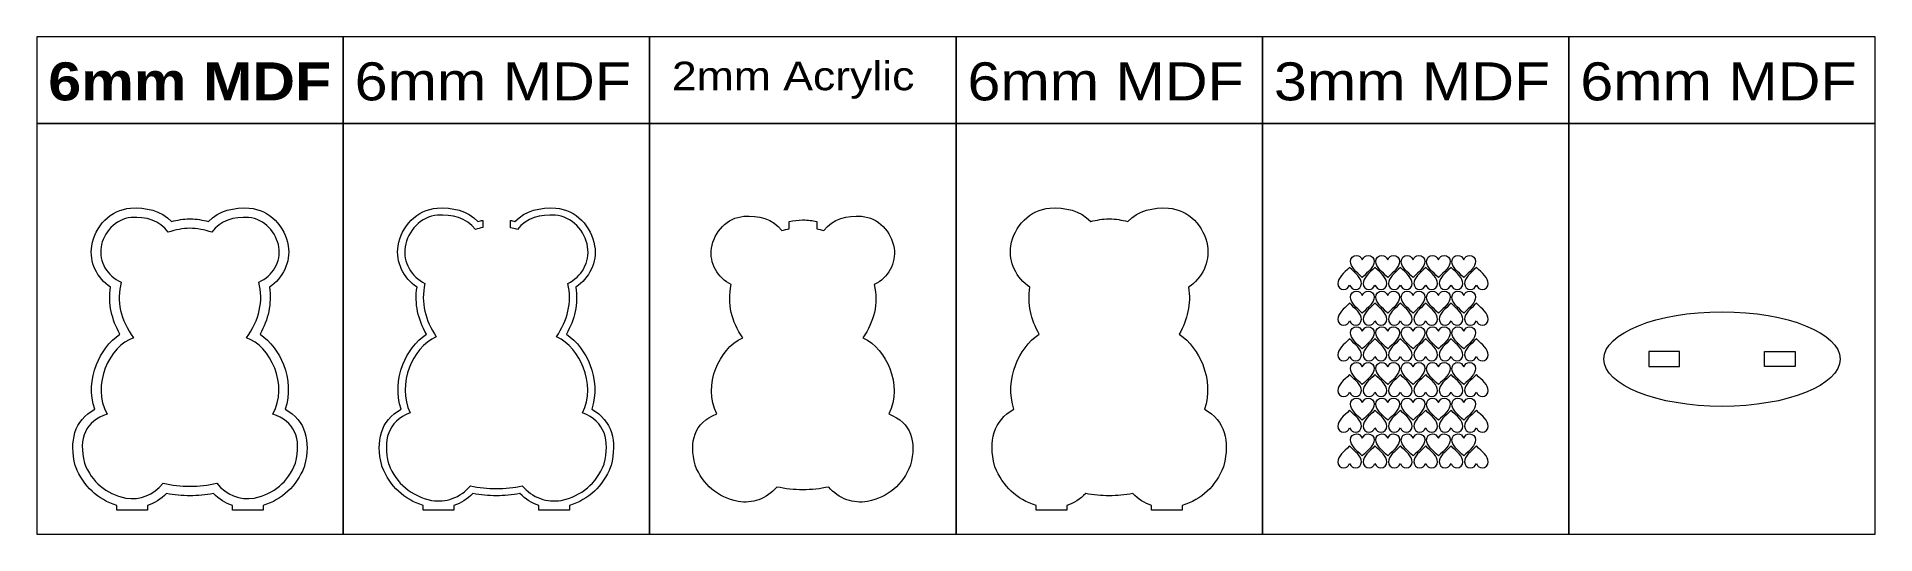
# Model space of a CAD drawing. Header units: millimetres. Extents: x -1166 to 1166, y -335 to 297.
import ezdxf

# ---------------------------------------------------------------- set-up
doc = ezdxf.new("R2010")
doc.units = ezdxf.units.MM
doc.header["$MEASUREMENT"] = 0
doc.layers.add('Camada 1', color=7, linetype='Continuous')
doc.styles.add('0', font='arialbd.ttf', dxfattribs={"height": 1})
doc.styles.add('1', font='Arial', dxfattribs={"height": 1})
doc.styles.add('2', font='Arial', dxfattribs={"height": 1})
doc.styles.add('3', font='Arial', dxfattribs={"height": 1})
doc.styles.add('4', font='Arial', dxfattribs={"height": 1})
doc.styles.add('5', font='Arial', dxfattribs={"height": 1})

msp = doc.modelspace()

# ---------------------------------------------------------------- texts
at = {"layer": 'Camada 1', "color": 142, "width": 1.114671}
for s, height, style, p in [('6mm MDF', 48.2598, '0', (-1151.8997, 215.9645)), ('6mm MDF', 48.2598, '1', (-763.0731, 215.9645)), ('2mm Acrylic', 36.301176, '5', (-360.4976, 228.8581)), ('6mm MDF', 48.2598, '2', (14.5805, 215.9645)), ('3mm MDF', 48.2598, '3', (403.4072, 215.9645)), ('6mm MDF', 48.2598, '4', (792.234, 215.9645))]:
    msp.add_text(s, height=height, dxfattribs=dict(at, style=style)).set_placement(p)

# ---------------------------------------------------------------- linework, layer by layer
at = {"layer": 'Camada 1', "color": 142, "lineweight": 20}
for points in [[(-1166.4805, 186.6815), (-777.6535, 186.6815), (-777.6535, 296.7483), (-1166.4805, 296.7483), (-1166.4805, 186.6815)], [(-777.6537, 186.6815), (-388.8267, 186.6815), (-388.8267, 296.7483), (-777.6537, 296.7483), (-777.6537, 186.6815)], [(-388.8269, 186.6815), (0.0001, 186.6815), (0.0001, 296.7483), (-388.8269, 296.7483), (-388.8269, 186.6815)], [(-0.0001, 186.6815), (388.8269, 186.6815), (388.8269, 296.7483), (-0.0001, 296.7483), (-0.0001, 186.6815)], [(388.8267, 186.6815), (777.6537, 186.6815), (777.6537, 296.7483), (388.8267, 296.7483), (388.8267, 186.6815)], [(777.6535, 186.6815), (1166.4803, 186.6815), (1166.4803, 296.7483), (777.6535, 296.7483), (777.6535, 186.6815)], [(-1166.4805, -334.8653), (-777.6535, -334.8653), (-777.6535, 186.6815), (-1166.4805, 186.6815), (-1166.4805, -334.8653)], [(-777.6537, -334.8653), (-388.8267, -334.8653), (-388.8267, 186.6815), (-777.6537, 186.6815), (-777.6537, -334.8653)], [(-388.8269, -334.8653), (0.0001, -334.8653), (0.0001, 186.6815), (-388.8269, 186.6815), (-388.8269, -334.8653)], [(-0.0001, -334.8653), (388.8269, -334.8653), (388.8269, 186.6815), (-0.0001, 186.6815), (-0.0001, -334.8653)], [(388.8267, -334.8653), (777.6537, -334.8653), (777.6537, 186.6815), (388.8267, 186.6815), (388.8267, -334.8653)], [(777.6535, -334.8653), (1166.4803, -334.8653), (1166.4803, 186.6815), (777.6535, 186.6815), (777.6535, -334.8653)]]:
    msp.add_lwpolyline(points, close=True, dxfattribs=at)
at = {"layer": 'Camada 1', "color": 230, "lineweight": 20}
for points, knots in [([(-1047.3711, 79.1577), (-1072.7196, 77.3829), (-1092.9672, 55.7852), (-1096.7667, 31.2785), (-1096.7667, 31.2785), (-1100.008, 10.3725), (-1089.9959, -9.8888), (-1072.7984, -21.1518), (-1072.7984, -21.1518), (-1076.0499, -42.3179), (-1071.4152, -62.3482), (-1060.9332, -80.7999), (-1060.9332, -80.7999), (-1074.6026, -89.9166), (-1084.9321, -104.6971), (-1090.7387, -119.549), (-1090.7387, -119.549), (-1097.8319, -137.692), (-1099.2164, -157.9132), (-1092.9782, -176.1958), (-1092.9782, -176.1958), (-1119.1439, -190.2961), (-1125.2652, -216.8328), (-1117.5854, -247.68), (-1117.5854, -247.68), (-1117.5854, -247.68), (-1117.4841, -248.0872), (-1117.4841, -248.0872), (-1117.4841, -248.0872), (-1117.4841, -248.0872), (-1117.2249, -248.8855), (-1117.2249, -248.8855), (-1117.2249, -248.8855), (-1117.2249, -248.8855), (-1117.0677, -249.2746), (-1117.0677, -249.2746), (-1117.0677, -249.2746), (-1107.0581, -274.0593), (-1089.3349, -290.5877), (-1064.8089, -298.4232), (-1064.8089, -298.4232), (-1064.8089, -298.4232), (-1064.8089, -304.4232), (-1064.8089, -304.4232), (-1064.8089, -304.4232), (-1064.8089, -304.4232), (-1025.9048, -304.4232), (-1025.9048, -304.4232), (-1025.9048, -304.4232), (-1025.9048, -304.4232), (-1025.9048, -298.4232), (-1025.9048, -298.4232), (-1025.9048, -298.4232), (-1017.0434, -295.4203), (-1008.9773, -290.3245), (-1001.8587, -283.286), (-1001.8587, -283.286), (-992.0375, -285.0944), (-982.0677, -285.9334), (-972.067, -285.9334), (-972.067, -285.9334), (-962.0663, -285.9334), (-952.0965, -285.0944), (-942.2753, -283.286), (-942.2753, -283.286), (-935.1567, -290.3245), (-927.0906, -295.4203), (-918.2292, -298.4232), (-918.2292, -298.4232), (-918.2292, -298.4232), (-918.2292, -304.4232), (-918.2292, -304.4232), (-918.2292, -304.4232), (-918.2292, -304.4232), (-879.3251, -304.4232), (-879.3251, -304.4232), (-879.3251, -304.4232), (-879.3251, -304.4232), (-879.3251, -298.4232), (-879.3251, -298.4232), (-879.3251, -298.4232), (-879.3251, -298.4232), (-879.3252, -298.4232), (-879.3252, -298.4232), (-879.3252, -298.4232), (-854.7992, -290.5877), (-837.076, -274.0593), (-827.0664, -249.2746), (-827.0664, -249.2746), (-827.0664, -249.2746), (-826.9092, -248.8855), (-826.9092, -248.8855), (-826.9092, -248.8855), (-826.9092, -248.8855), (-826.65, -248.0872), (-826.65, -248.0872), (-826.65, -248.0872), (-826.65, -248.0872), (-826.5487, -247.68), (-826.5487, -247.68), (-826.5487, -247.68), (-818.8689, -216.8328), (-824.9902, -190.2961), (-851.1559, -176.1958), (-851.1559, -176.1958), (-844.9177, -157.9132), (-846.3022, -137.692), (-853.3954, -119.549), (-853.3954, -119.549), (-859.202, -104.6971), (-869.5315, -89.9166), (-883.2009, -80.7999), (-883.2009, -80.7999), (-872.7189, -62.3482), (-868.0842, -42.3179), (-871.3357, -21.1518), (-871.3357, -21.1518), (-854.1382, -9.8888), (-844.1261, 10.3725), (-847.3674, 31.2785), (-847.3674, 31.2785), (-851.1669, 55.7852), (-871.4145, 77.3829), (-896.763, 79.1577), (-896.763, 79.1577), (-915.9881, 80.5037), (-935.3498, 76.0308), (-948.6008, 62.2725), (-948.6008, 62.2725), (-956.1063, 64.1322), (-963.7672, 65.3449), (-971.5005, 65.7104), (-971.5005, 65.7104), (-971.5005, 65.7104), (-971.7836, 65.7238), (-971.7836, 65.7238), (-971.7836, 65.7238), (-971.7836, 65.7238), (-972.3504, 65.7238), (-972.3504, 65.7238), (-972.3504, 65.7238), (-972.3504, 65.7238), (-972.6335, 65.7104), (-972.6335, 65.7104), (-972.6335, 65.7104), (-980.3668, 65.3449), (-988.0277, 64.1322), (-995.5332, 62.2725), (-995.5332, 62.2725), (-1008.7842, 76.0308), (-1028.1459, 80.5037), (-1047.3711, 79.1577)], [0, 0, 0, 0, 0.025641026, 0.025641026, 0.025641026, 0.025641026, 0.051282051, 0.051282051, 0.051282051, 0.051282051, 0.076923077, 0.076923077, 0.076923077, 0.076923077, 0.102564103, 0.102564103, 0.102564103, 0.102564103, 0.128205128, 0.128205128, 0.128205128, 0.128205128, 0.153846154, 0.153846154, 0.153846154, 0.153846154, 0.179487179, 0.179487179, 0.179487179, 0.179487179, 0.205128205, 0.205128205, 0.205128205, 0.205128205, 0.230769231, 0.230769231, 0.230769231, 0.230769231, 0.256410256, 0.256410256, 0.256410256, 0.256410256, 0.282051282, 0.282051282, 0.282051282, 0.282051282, 0.307692308, 0.307692308, 0.307692308, 0.307692308, 0.333333333, 0.333333333, 0.333333333, 0.333333333, 0.358974359, 0.358974359, 0.358974359, 0.358974359, 0.384615385, 0.384615385, 0.384615385, 0.384615385, 0.41025641, 0.41025641, 0.41025641, 0.41025641, 0.435897436, 0.435897436, 0.435897436, 0.435897436, 0.461538462, 0.461538462, 0.461538462, 0.461538462, 0.487179487, 0.487179487, 0.487179487, 0.487179487, 0.512820513, 0.512820513, 0.512820513, 0.512820513, 0.538461538, 0.538461538, 0.538461538, 0.538461538, 0.564102564, 0.564102564, 0.564102564, 0.564102564, 0.58974359, 0.58974359, 0.58974359, 0.58974359, 0.615384615, 0.615384615, 0.615384615, 0.615384615, 0.641025641, 0.641025641, 0.641025641, 0.641025641, 0.666666667, 0.666666667, 0.666666667, 0.666666667, 0.692307692, 0.692307692, 0.692307692, 0.692307692, 0.717948718, 0.717948718, 0.717948718, 0.717948718, 0.743589744, 0.743589744, 0.743589744, 0.743589744, 0.769230769, 0.769230769, 0.769230769, 0.769230769, 0.794871795, 0.794871795, 0.794871795, 0.794871795, 0.820512821, 0.820512821, 0.820512821, 0.820512821, 0.846153846, 0.846153846, 0.846153846, 0.846153846, 0.871794872, 0.871794872, 0.871794872, 0.871794872, 0.897435897, 0.897435897, 0.897435897, 0.897435897, 0.923076923, 0.923076923, 0.923076923, 0.923076923, 0.948717949, 0.948717949, 0.948717949, 0.948717949, 1, 1, 1, 1]), ([(-507.9362, 79.1577), (-527.1613, 80.5037), (-546.523, 76.0308), (-559.774, 62.2725), (-559.774, 62.2725), (-561.6589, 62.7395), (-563.5536, 63.1658), (-565.4568, 63.548), (-565.4568, 63.548), (-565.4568, 63.548), (-565.4568, 54.3544), (-565.4568, 54.3544), (-565.4568, 54.3544), (-562.4898, 53.7112), (-559.5464, 52.955), (-556.633, 52.1013), (-556.633, 52.1013), (-545.3681, 67.083), (-526.6954, 71.4491), (-508.5648, 70.1797), (-508.5648, 70.1797), (-487.429, 68.6999), (-470.5889, 50.2469), (-467.4343, 29.8996), (-467.4343, 29.8996), (-464.4335, 10.5443), (-475.2256, -8.0945), (-492.5534, -16.5252), (-492.5534, -16.5252), (-486.9342, -40.9891), (-493.0656, -63.5952), (-507.0322, -84.0988), (-507.0322, -84.0988), (-491.0912, -90.9622), (-479.0703, -107.1736), (-472.9508, -122.826), (-472.9508, -122.826), (-465.6601, -141.4742), (-464.987, -162.6864), (-473.9608, -180.7695), (-473.9608, -180.7695), (-445.0911, -191.8128), (-439.1339, -216.0981), (-446.4553, -245.5057), (-446.4553, -245.5057), (-446.4553, -245.5057), (-446.506, -245.7095), (-446.506, -245.7095), (-446.506, -245.7095), (-446.506, -245.7095), (-446.5847, -245.9043), (-446.5847, -245.9043), (-446.5847, -245.9043), (-456.6215, -270.7562), (-474.9451, -286.0979), (-501.0701, -291.9726), (-501.0701, -291.9726), (-501.0701, -291.9726), (-501.1957, -292.0009), (-501.1957, -292.0009), (-501.1957, -292.0009), (-501.1957, -292.0009), (-501.3233, -292.0182), (-501.3233, -292.0182), (-501.3233, -292.0182), (-510.1039, -293.2146), (-518.8751, -292.6722), (-527.2612, -289.6901), (-527.2612, -289.6901), (-536.3945, -286.4424), (-544.0022, -280.686), (-550.3336, -273.4776), (-550.3336, -273.4776), (-561.1431, -275.8518), (-572.172, -276.9334), (-583.2402, -276.9334), (-583.2402, -276.9334), (-594.3084, -276.9334), (-605.3373, -275.8518), (-616.1468, -273.4776), (-616.1468, -273.4776), (-622.4782, -280.686), (-630.086, -286.4424), (-639.2192, -289.6901), (-639.2192, -289.6901), (-647.6054, -292.6722), (-656.3766, -293.2147), (-665.1572, -292.0182), (-665.1572, -292.0182), (-665.1572, -292.0182), (-665.2848, -292.0009), (-665.2848, -292.0009), (-665.2848, -292.0009), (-665.2848, -292.0009), (-665.4104, -291.9726), (-665.4104, -291.9726), (-665.4104, -291.9726), (-691.5354, -286.0979), (-709.859, -270.7562), (-719.8958, -245.9043), (-719.8958, -245.9043), (-719.8958, -245.9043), (-719.9745, -245.7095), (-719.9745, -245.7095), (-719.9745, -245.7095), (-719.9745, -245.7095), (-720.0252, -245.5057), (-720.0252, -245.5057), (-720.0252, -245.5057), (-727.3466, -216.0981), (-721.3894, -191.8128), (-692.5197, -180.7695), (-692.5197, -180.7695), (-701.4935, -162.6864), (-700.8204, -141.4742), (-693.5297, -122.826), (-693.5297, -122.826), (-687.4102, -107.1736), (-675.3893, -90.9622), (-659.4483, -84.0988), (-659.4483, -84.0988), (-673.4149, -63.5952), (-679.5463, -40.9891), (-673.9271, -16.5252), (-673.9271, -16.5252), (-691.2549, -8.0945), (-702.047, 10.5443), (-699.0462, 29.8996), (-699.0462, 29.8996), (-695.8916, 50.2469), (-679.0515, 68.6999), (-657.9157, 70.1797), (-657.9157, 70.1797), (-639.785, 71.4491), (-621.1123, 67.0831), (-609.8474, 52.1013), (-609.8474, 52.1013), (-606.7485, 53.0094), (-603.6158, 53.807), (-600.4568, 54.4759), (-600.4568, 54.4759), (-600.4568, 54.4759), (-600.4568, 63.6605), (-600.4568, 63.6605), (-600.4568, 63.6605), (-602.5507, 63.25), (-604.6345, 62.7859), (-606.7064, 62.2725), (-606.7064, 62.2725), (-619.9574, 76.0308), (-639.3191, 80.5037), (-658.5443, 79.1577), (-658.5443, 79.1577), (-683.8928, 77.3829), (-704.1404, 55.7852), (-707.9399, 31.2785), (-707.9399, 31.2785), (-711.1812, 10.3725), (-701.1691, -9.8888), (-683.9716, -21.1518), (-683.9716, -21.1518), (-687.2231, -42.3179), (-682.5884, -62.3482), (-672.1064, -80.7999), (-672.1064, -80.7999), (-685.7758, -89.9166), (-696.1053, -104.6971), (-701.9119, -119.549), (-701.9119, -119.549), (-709.0051, -137.692), (-710.3896, -157.9132), (-704.1514, -176.1958), (-704.1514, -176.1958), (-730.3171, -190.2961), (-736.4384, -216.8328), (-728.7586, -247.68), (-728.7586, -247.68), (-728.7586, -247.68), (-728.6573, -248.0872), (-728.6573, -248.0872), (-728.6573, -248.0872), (-728.6573, -248.0872), (-728.3981, -248.8855), (-728.3981, -248.8855), (-728.3981, -248.8855), (-728.3981, -248.8855), (-728.2409, -249.2746), (-728.2409, -249.2746), (-728.2409, -249.2746), (-718.2313, -274.0593), (-700.5081, -290.5877), (-675.9821, -298.4232), (-675.9821, -298.4232), (-675.9821, -298.4232), (-675.9821, -304.4232), (-675.9821, -304.4232), (-675.9821, -304.4232), (-675.9821, -304.4232), (-637.078, -304.4232), (-637.078, -304.4232), (-637.078, -304.4232), (-637.078, -304.4232), (-637.078, -298.4232), (-637.078, -298.4232), (-637.078, -298.4232), (-628.2166, -295.4203), (-620.1505, -290.3245), (-613.0319, -283.286), (-613.0319, -283.286), (-603.2107, -285.0944), (-593.2409, -285.9334), (-583.2402, -285.9334), (-583.2402, -285.9334), (-573.2395, -285.9334), (-563.2697, -285.0944), (-553.4485, -283.286), (-553.4485, -283.286), (-546.3299, -290.3245), (-538.2638, -295.4203), (-529.4024, -298.4232), (-529.4024, -298.4232), (-529.4024, -298.4232), (-529.4024, -304.4232), (-529.4024, -304.4232), (-529.4024, -304.4232), (-529.4024, -304.4232), (-490.4983, -304.4232), (-490.4983, -304.4232), (-490.4983, -304.4232), (-490.4983, -304.4232), (-490.4983, -298.4232), (-490.4983, -298.4232), (-490.4983, -298.4232), (-490.4983, -298.4232), (-490.4984, -298.4232), (-490.4984, -298.4232), (-490.4984, -298.4232), (-465.9724, -290.5877), (-448.2492, -274.0593), (-438.2396, -249.2746), (-438.2396, -249.2746), (-438.2396, -249.2746), (-438.0824, -248.8855), (-438.0824, -248.8855), (-438.0824, -248.8855), (-438.0824, -248.8855), (-437.8232, -248.0872), (-437.8232, -248.0872), (-437.8232, -248.0872), (-437.8232, -248.0872), (-437.7219, -247.68), (-437.7219, -247.68), (-437.7219, -247.68), (-430.0421, -216.8328), (-436.1634, -190.2961), (-462.3291, -176.1958), (-462.3291, -176.1958), (-456.0909, -157.9132), (-457.4754, -137.692), (-464.5686, -119.549), (-464.5686, -119.549), (-470.3752, -104.6971), (-480.7047, -89.9166), (-494.3741, -80.7999), (-494.3741, -80.7999), (-483.8921, -62.3482), (-479.2574, -42.3179), (-482.5089, -21.1518), (-482.5089, -21.1518), (-465.3114, -9.8888), (-455.2993, 10.3725), (-458.5406, 31.2785), (-458.5406, 31.2785), (-462.3401, 55.7852), (-482.5877, 77.3829), (-507.9362, 79.1577)], [0, 0, 0, 0, 0.014285714, 0.014285714, 0.014285714, 0.014285714, 0.028571429, 0.028571429, 0.028571429, 0.028571429, 0.042857143, 0.042857143, 0.042857143, 0.042857143, 0.057142857, 0.057142857, 0.057142857, 0.057142857, 0.071428571, 0.071428571, 0.071428571, 0.071428571, 0.085714286, 0.085714286, 0.085714286, 0.085714286, 0.1, 0.1, 0.1, 0.1, 0.114285714, 0.114285714, 0.114285714, 0.114285714, 0.128571429, 0.128571429, 0.128571429, 0.128571429, 0.142857143, 0.142857143, 0.142857143, 0.142857143, 0.157142857, 0.157142857, 0.157142857, 0.157142857, 0.171428571, 0.171428571, 0.171428571, 0.171428571, 0.185714286, 0.185714286, 0.185714286, 0.185714286, 0.2, 0.2, 0.2, 0.2, 0.214285714, 0.214285714, 0.214285714, 0.214285714, 0.228571429, 0.228571429, 0.228571429, 0.228571429, 0.242857143, 0.242857143, 0.242857143, 0.242857143, 0.257142857, 0.257142857, 0.257142857, 0.257142857, 0.271428571, 0.271428571, 0.271428571, 0.271428571, 0.285714286, 0.285714286, 0.285714286, 0.285714286, 0.3, 0.3, 0.3, 0.3, 0.314285714, 0.314285714, 0.314285714, 0.314285714, 0.328571429, 0.328571429, 0.328571429, 0.328571429, 0.342857143, 0.342857143, 0.342857143, 0.342857143, 0.357142857, 0.357142857, 0.357142857, 0.357142857, 0.371428571, 0.371428571, 0.371428571, 0.371428571, 0.385714286, 0.385714286, 0.385714286, 0.385714286, 0.4, 0.4, 0.4, 0.4, 0.414285714, 0.414285714, 0.414285714, 0.414285714, 0.428571429, 0.428571429, 0.428571429, 0.428571429, 0.442857143, 0.442857143, 0.442857143, 0.442857143, 0.457142857, 0.457142857, 0.457142857, 0.457142857, 0.471428571, 0.471428571, 0.471428571, 0.471428571, 0.485714286, 0.485714286, 0.485714286, 0.485714286, 0.5, 0.5, 0.5, 0.5, 0.514285714, 0.514285714, 0.514285714, 0.514285714, 0.528571429, 0.528571429, 0.528571429, 0.528571429, 0.542857143, 0.542857143, 0.542857143, 0.542857143, 0.557142857, 0.557142857, 0.557142857, 0.557142857, 0.571428571, 0.571428571, 0.571428571, 0.571428571, 0.585714286, 0.585714286, 0.585714286, 0.585714286, 0.6, 0.6, 0.6, 0.6, 0.614285714, 0.614285714, 0.614285714, 0.614285714, 0.628571429, 0.628571429, 0.628571429, 0.628571429, 0.642857143, 0.642857143, 0.642857143, 0.642857143, 0.657142857, 0.657142857, 0.657142857, 0.657142857, 0.671428571, 0.671428571, 0.671428571, 0.671428571, 0.685714286, 0.685714286, 0.685714286, 0.685714286, 0.7, 0.7, 0.7, 0.7, 0.714285714, 0.714285714, 0.714285714, 0.714285714, 0.728571429, 0.728571429, 0.728571429, 0.728571429, 0.742857143, 0.742857143, 0.742857143, 0.742857143, 0.757142857, 0.757142857, 0.757142857, 0.757142857, 0.771428571, 0.771428571, 0.771428571, 0.771428571, 0.785714286, 0.785714286, 0.785714286, 0.785714286, 0.8, 0.8, 0.8, 0.8, 0.814285714, 0.814285714, 0.814285714, 0.814285714, 0.828571429, 0.828571429, 0.828571429, 0.828571429, 0.842857143, 0.842857143, 0.842857143, 0.842857143, 0.857142857, 0.857142857, 0.857142857, 0.857142857, 0.871428571, 0.871428571, 0.871428571, 0.871428571, 0.885714286, 0.885714286, 0.885714286, 0.885714286, 0.9, 0.9, 0.9, 0.9, 0.914285714, 0.914285714, 0.914285714, 0.914285714, 0.928571429, 0.928571429, 0.928571429, 0.928571429, 0.942857143, 0.942857143, 0.942857143, 0.942857143, 0.957142857, 0.957142857, 0.957142857, 0.957142857, 0.971428571, 0.971428571, 0.971428571, 0.971428571, 1, 1, 1, 1]), ([(119.1093, 79.1577), (93.7608, 77.3829), (73.5132, 55.7852), (69.7137, 31.2785), (69.7137, 31.2785), (66.4724, 10.3725), (76.4845, -9.8888), (93.682, -21.1518), (93.682, -21.1518), (90.4305, -42.3179), (95.0652, -62.3482), (105.5472, -80.7999), (105.5472, -80.7999), (91.8778, -89.9166), (81.5483, -104.6971), (75.7417, -119.549), (75.7417, -119.549), (68.6485, -137.692), (67.264, -157.9132), (73.5022, -176.1958), (73.5022, -176.1958), (47.3365, -190.2961), (41.2152, -216.8328), (48.895, -247.68), (48.895, -247.68), (48.895, -247.68), (48.9963, -248.0872), (48.9963, -248.0872), (48.9963, -248.0872), (48.9963, -248.0872), (49.2555, -248.8855), (49.2555, -248.8855), (49.2555, -248.8855), (49.2555, -248.8855), (49.4127, -249.2746), (49.4127, -249.2746), (49.4127, -249.2746), (59.4223, -274.0593), (77.1455, -290.5877), (101.6715, -298.4232), (101.6715, -298.4232), (101.6715, -298.4232), (101.6715, -304.4232), (101.6715, -304.4232), (101.6715, -304.4232), (101.6715, -304.4232), (140.5756, -304.4232), (140.5756, -304.4232), (140.5756, -304.4232), (140.5756, -304.4232), (140.5756, -298.4232), (140.5756, -298.4232), (140.5756, -298.4232), (149.437, -295.4203), (157.5031, -290.3245), (164.6217, -283.286), (164.6217, -283.286), (174.4429, -285.0944), (184.4127, -285.9334), (194.4134, -285.9334), (194.4134, -285.9334), (204.4141, -285.9334), (214.3839, -285.0944), (224.2051, -283.286), (224.2051, -283.286), (231.3237, -290.3245), (239.3898, -295.4203), (248.2512, -298.4232), (248.2512, -298.4232), (248.2512, -298.4232), (248.2512, -304.4232), (248.2512, -304.4232), (248.2512, -304.4232), (248.2512, -304.4232), (287.1553, -304.4232), (287.1553, -304.4232), (287.1553, -304.4232), (287.1553, -304.4232), (287.1553, -298.4232), (287.1553, -298.4232), (287.1553, -298.4232), (287.1553, -298.4232), (287.1552, -298.4232), (287.1552, -298.4232), (287.1552, -298.4232), (311.6812, -290.5877), (329.4044, -274.0593), (339.414, -249.2746), (339.414, -249.2746), (339.414, -249.2746), (339.5712, -248.8855), (339.5712, -248.8855), (339.5712, -248.8855), (339.5712, -248.8855), (339.8304, -248.0872), (339.8304, -248.0872), (339.8304, -248.0872), (339.8304, -248.0872), (339.9317, -247.68), (339.9317, -247.68), (339.9317, -247.68), (347.6115, -216.8328), (341.4902, -190.2961), (315.3245, -176.1958), (315.3245, -176.1958), (321.5627, -157.9132), (320.1782, -137.692), (313.085, -119.549), (313.085, -119.549), (307.2784, -104.6971), (296.9489, -89.9166), (283.2795, -80.7999), (283.2795, -80.7999), (293.7615, -62.3482), (298.3962, -42.3179), (295.1447, -21.1518), (295.1447, -21.1518), (312.3422, -9.8888), (322.3543, 10.3725), (319.113, 31.2785), (319.113, 31.2785), (315.3135, 55.7852), (295.0659, 77.3829), (269.7174, 79.1577), (269.7174, 79.1577), (250.4923, 80.5037), (231.1306, 76.0308), (217.8796, 62.2725), (217.8796, 62.2725), (210.3741, 64.1322), (202.7132, 65.3449), (194.9799, 65.7104), (194.9799, 65.7104), (194.9799, 65.7104), (194.6968, 65.7238), (194.6968, 65.7238), (194.6968, 65.7238), (194.6968, 65.7238), (194.13, 65.7238), (194.13, 65.7238), (194.13, 65.7238), (194.13, 65.7238), (193.8469, 65.7104), (193.8469, 65.7104), (193.8469, 65.7104), (186.1136, 65.3449), (178.4527, 64.1322), (170.9472, 62.2725), (170.9472, 62.2725), (157.6962, 76.0308), (138.3345, 80.5037), (119.1093, 79.1577)], [0, 0, 0, 0, 0.025641026, 0.025641026, 0.025641026, 0.025641026, 0.051282051, 0.051282051, 0.051282051, 0.051282051, 0.076923077, 0.076923077, 0.076923077, 0.076923077, 0.102564103, 0.102564103, 0.102564103, 0.102564103, 0.128205128, 0.128205128, 0.128205128, 0.128205128, 0.153846154, 0.153846154, 0.153846154, 0.153846154, 0.179487179, 0.179487179, 0.179487179, 0.179487179, 0.205128205, 0.205128205, 0.205128205, 0.205128205, 0.230769231, 0.230769231, 0.230769231, 0.230769231, 0.256410256, 0.256410256, 0.256410256, 0.256410256, 0.282051282, 0.282051282, 0.282051282, 0.282051282, 0.307692308, 0.307692308, 0.307692308, 0.307692308, 0.333333333, 0.333333333, 0.333333333, 0.333333333, 0.358974359, 0.358974359, 0.358974359, 0.358974359, 0.384615385, 0.384615385, 0.384615385, 0.384615385, 0.41025641, 0.41025641, 0.41025641, 0.41025641, 0.435897436, 0.435897436, 0.435897436, 0.435897436, 0.461538462, 0.461538462, 0.461538462, 0.461538462, 0.487179487, 0.487179487, 0.487179487, 0.487179487, 0.512820513, 0.512820513, 0.512820513, 0.512820513, 0.538461538, 0.538461538, 0.538461538, 0.538461538, 0.564102564, 0.564102564, 0.564102564, 0.564102564, 0.58974359, 0.58974359, 0.58974359, 0.58974359, 0.615384615, 0.615384615, 0.615384615, 0.615384615, 0.641025641, 0.641025641, 0.641025641, 0.641025641, 0.666666667, 0.666666667, 0.666666667, 0.666666667, 0.692307692, 0.692307692, 0.692307692, 0.692307692, 0.717948718, 0.717948718, 0.717948718, 0.717948718, 0.743589744, 0.743589744, 0.743589744, 0.743589744, 0.769230769, 0.769230769, 0.769230769, 0.769230769, 0.794871795, 0.794871795, 0.794871795, 0.794871795, 0.820512821, 0.820512821, 0.820512821, 0.820512821, 0.846153846, 0.846153846, 0.846153846, 0.846153846, 0.871794872, 0.871794872, 0.871794872, 0.871794872, 0.897435897, 0.897435897, 0.897435897, 0.897435897, 0.923076923, 0.923076923, 0.923076923, 0.923076923, 0.948717949, 0.948717949, 0.948717949, 0.948717949, 1, 1, 1, 1]), ([(-999.8679, 48.6077), (-990.2318, 51.5979), (-980.9647, 53.3033), (-972.067, 53.7238), (-972.067, 53.7238), (-963.1693, 53.3033), (-953.9022, 51.5979), (-944.2661, 48.6077), (-944.2661, 48.6077), (-934.0145, 63.8111), (-915.8931, 68.4676), (-897.6011, 67.187), (-897.6011, 67.187), (-877.141, 65.7544), (-862.0351, 47.5602), (-859.2257, 29.44), (-859.2257, 29.44), (-856.4164, 11.3197), (-866.7468, -7.2118), (-884.8867, -14.8205), (-884.8867, -14.8205), (-878.5861, -38.9898), (-883.8044, -62.5616), (-900.5417, -85.5359), (-900.5417, -85.5359), (-870.2156, -95.372), (-846.1039, -145.7544), (-867.0731, -182.4322), (-867.0731, -182.4322), (-839.706, -191.4075), (-830.0794, -212.1904), (-838.1932, -244.7809), (-838.1932, -244.7809), (-847.8148, -268.6048), (-865.2689, -283.3596), (-890.5551, -289.0457), (-890.5551, -289.0457), (-909.5494, -291.6338), (-925.3838, -285.3361), (-938.0585, -270.1521), (-938.0585, -270.1521), (-949.0128, -272.7088), (-960.349, -273.9691), (-972.067, -273.9334), (-972.067, -273.9334), (-983.785, -273.9691), (-995.1212, -272.7088), (-1006.0755, -270.1521), (-1006.0755, -270.1521), (-1018.7502, -285.3361), (-1034.5847, -291.6338), (-1053.579, -289.0457), (-1053.579, -289.0457), (-1078.8652, -283.3596), (-1096.3193, -268.6048), (-1105.9409, -244.7809), (-1105.9409, -244.7809), (-1114.0547, -212.1904), (-1104.4281, -191.4075), (-1077.061, -182.4322), (-1077.061, -182.4322), (-1098.0302, -145.7544), (-1073.9185, -95.372), (-1043.5924, -85.5359), (-1043.5924, -85.5359), (-1060.3297, -62.5616), (-1065.548, -38.9898), (-1059.2474, -14.8205), (-1059.2474, -14.8205), (-1077.3873, -7.2118), (-1087.7177, 11.3197), (-1084.9084, 29.44), (-1084.9084, 29.44), (-1082.099, 47.5602), (-1066.9931, 65.7544), (-1046.533, 67.187), (-1046.533, 67.187), (-1028.2409, 68.4676), (-1010.1195, 63.8111), (-999.8679, 48.6077)], [0, 0, 0, 0, 0.047619048, 0.047619048, 0.047619048, 0.047619048, 0.095238095, 0.095238095, 0.095238095, 0.095238095, 0.142857143, 0.142857143, 0.142857143, 0.142857143, 0.19047619, 0.19047619, 0.19047619, 0.19047619, 0.238095238, 0.238095238, 0.238095238, 0.238095238, 0.285714286, 0.285714286, 0.285714286, 0.285714286, 0.333333333, 0.333333333, 0.333333333, 0.333333333, 0.380952381, 0.380952381, 0.380952381, 0.380952381, 0.428571429, 0.428571429, 0.428571429, 0.428571429, 0.476190476, 0.476190476, 0.476190476, 0.476190476, 0.523809524, 0.523809524, 0.523809524, 0.523809524, 0.571428571, 0.571428571, 0.571428571, 0.571428571, 0.619047619, 0.619047619, 0.619047619, 0.619047619, 0.666666667, 0.666666667, 0.666666667, 0.666666667, 0.714285714, 0.714285714, 0.714285714, 0.714285714, 0.761904762, 0.761904762, 0.761904762, 0.761904762, 0.80952381, 0.80952381, 0.80952381, 0.80952381, 0.857142857, 0.857142857, 0.857142857, 0.857142857, 0.904761905, 0.904761905, 0.904761905, 0.904761905, 1, 1, 1, 1]), ([(972.0672, -52.5185), (889.2246, -52.5185), (822.0673, -79.3813), (822.0671, -112.5182), (822.0671, -112.5182), (822.0669, -145.6553), (889.2238, -172.5183), (972.0664, -172.5184), (972.0664, -172.5184), (1054.9092, -172.5185), (1122.0668, -145.6556), (1122.0668, -112.5184), (1122.0668, -112.5184), (1122.0668, -79.3814), (1054.9097, -52.5185), (972.0672, -52.5185)], [0, 0, 0, 0, 0.2, 0.2, 0.2, 0.2, 0.4, 0.4, 0.4, 0.4, 0.6, 0.6, 0.6, 0.6, 1, 1, 1, 1]), ([(879.325, -118.5185), (879.325, -118.5185), (879.325, -106.5185), (879.325, -106.5185), (879.325, -106.5185), (879.325, -106.5185), (879.325, -102.9935), (879.325, -102.9935), (879.325, -102.9935), (879.325, -102.9935), (918.2291, -102.9935), (918.2291, -102.9935), (918.2291, -102.9935), (918.2291, -102.9935), (918.2291, -106.5185), (918.2291, -106.5185), (918.2291, -106.5185), (918.2291, -106.5185), (918.2291, -118.5185), (918.2291, -118.5185), (918.2291, -118.5185), (918.2291, -118.5185), (918.2291, -122.0435), (918.2291, -122.0435), (918.2291, -122.0435), (918.2291, -122.0435), (879.325, -122.0435), (879.325, -122.0435), (879.325, -122.0435), (879.325, -122.0435), (879.325, -118.5185), (879.325, -118.5185)], [0, 0, 0, 0, 0.111111111, 0.111111111, 0.111111111, 0.111111111, 0.222222222, 0.222222222, 0.222222222, 0.222222222, 0.333333333, 0.333333333, 0.333333333, 0.333333333, 0.444444444, 0.444444444, 0.444444444, 0.444444444, 0.555555556, 0.555555556, 0.555555556, 0.555555556, 0.666666667, 0.666666667, 0.666666667, 0.666666667, 0.777777778, 0.777777778, 0.777777778, 0.777777778, 1, 1, 1, 1]), ([(1064.8087, -118.5185), (1064.8087, -118.5185), (1064.8087, -106.5185), (1064.8087, -106.5185), (1064.8087, -106.5185), (1064.8087, -106.5185), (1064.8087, -102.9935), (1064.8087, -102.9935), (1064.8087, -102.9935), (1064.8087, -102.9935), (1025.9047, -102.9935), (1025.9047, -102.9935), (1025.9047, -102.9935), (1025.9047, -102.9935), (1025.9047, -106.5185), (1025.9047, -106.5185), (1025.9047, -106.5185), (1025.9047, -106.5185), (1025.9047, -118.5185), (1025.9047, -118.5185), (1025.9047, -118.5185), (1025.9047, -118.5185), (1025.9047, -122.0435), (1025.9047, -122.0435), (1025.9047, -122.0435), (1025.9047, -122.0435), (1064.8087, -122.0435), (1064.8087, -122.0435), (1064.8087, -122.0435), (1064.8087, -122.0435), (1064.8087, -118.5185), (1064.8087, -118.5185)], [0, 0, 0, 0, 0.111111111, 0.111111111, 0.111111111, 0.111111111, 0.222222222, 0.222222222, 0.222222222, 0.222222222, 0.333333333, 0.333333333, 0.333333333, 0.333333333, 0.444444444, 0.444444444, 0.444444444, 0.444444444, 0.555555556, 0.555555556, 0.555555556, 0.555555556, 0.666666667, 0.666666667, 0.666666667, 0.666666667, 0.777777778, 0.777777778, 0.777777778, 0.777777778, 1, 1, 1, 1])]:
    msp.add_open_spline(points, degree=3, knots=knots, dxfattribs=at)
at = {"layer": 'Camada 1', "color": 30, "lineweight": 20}
msp.add_open_spline([(-310.2195, 28.4922), (-313.2203, 9.1369), (-302.4282, -9.5019), (-285.1004, -17.9326), (-285.1004, -17.9326), (-290.7196, -42.3965), (-284.5882, -65.0026), (-270.6216, -85.5062), (-270.6216, -85.5062), (-286.5626, -92.3696), (-298.5835, -108.581), (-304.703, -124.2334), (-304.703, -124.2334), (-311.9937, -142.8816), (-312.6668, -164.0938), (-303.693, -182.1769), (-303.693, -182.1769), (-332.5626, -193.2202), (-338.5198, -217.5055), (-331.1984, -246.9131), (-331.1984, -246.9131), (-331.1984, -246.9131), (-331.1477, -247.1169), (-331.1477, -247.1169), (-331.1477, -247.1169), (-331.1477, -247.1169), (-331.069, -247.3117), (-331.069, -247.3117), (-331.069, -247.3117), (-321.0323, -272.1636), (-302.7087, -287.5053), (-276.5837, -293.38), (-276.5837, -293.38), (-276.5837, -293.38), (-276.4581, -293.4083), (-276.4581, -293.4083), (-276.4581, -293.4083), (-276.4581, -293.4083), (-276.3305, -293.4256), (-276.3305, -293.4256), (-276.3305, -293.4256), (-267.5499, -294.6221), (-258.7787, -294.0796), (-250.3925, -291.0975), (-250.3925, -291.0975), (-241.2593, -287.8498), (-233.6515, -282.0934), (-227.3201, -274.885), (-227.3201, -274.885), (-216.5106, -277.2592), (-205.4817, -278.3408), (-194.4135, -278.3408), (-194.4135, -278.3408), (-183.3453, -278.3408), (-172.3164, -277.2592), (-161.5069, -274.885), (-161.5069, -274.885), (-155.1755, -282.0934), (-147.5678, -287.8498), (-138.4345, -291.0975), (-138.4345, -291.0975), (-130.0484, -294.0796), (-121.2772, -294.622), (-112.4966, -293.4256), (-112.4966, -293.4256), (-112.4966, -293.4256), (-112.369, -293.4083), (-112.369, -293.4083), (-112.369, -293.4083), (-112.369, -293.4083), (-112.2434, -293.38), (-112.2434, -293.38), (-112.2434, -293.38), (-86.1184, -287.5053), (-67.7948, -272.1636), (-57.758, -247.3117), (-57.758, -247.3117), (-57.758, -247.3117), (-57.6793, -247.1169), (-57.6793, -247.1169), (-57.6793, -247.1169), (-57.6793, -247.1169), (-57.6286, -246.9131), (-57.6286, -246.9131), (-57.6286, -246.9131), (-50.3072, -217.5055), (-56.2644, -193.2202), (-85.1341, -182.1769), (-85.1341, -182.1769), (-76.1603, -164.0938), (-76.8334, -142.8816), (-84.1241, -124.2334), (-84.1241, -124.2334), (-90.2436, -108.581), (-102.2645, -92.3696), (-118.2055, -85.5062), (-118.2055, -85.5062), (-104.2389, -65.0026), (-98.1075, -42.3965), (-103.7267, -17.9326), (-103.7267, -17.9326), (-86.3989, -9.5019), (-75.6068, 9.1369), (-78.6076, 28.4922), (-78.6076, 28.4922), (-81.7622, 48.8395), (-98.6023, 67.2925), (-119.7381, 68.7723), (-119.7381, 68.7723), (-137.8687, 70.0417), (-156.5414, 65.6756), (-167.8063, 50.6939), (-167.8063, 50.6939), (-170.7197, 51.5476), (-173.6632, 52.3038), (-176.6301, 52.947), (-176.6301, 52.947), (-176.6301, 52.947), (-176.6301, 62.1406), (-176.6301, 62.1406), (-176.6301, 62.1406), (-182.3052, 63.2805), (-188.0558, 64.0293), (-193.847, 64.303), (-193.847, 64.303), (-193.847, 64.303), (-194.1301, 64.3164), (-194.1301, 64.3164), (-194.1301, 64.3164), (-194.1301, 64.3164), (-194.6969, 64.3164), (-194.6969, 64.3164), (-194.6969, 64.3164), (-194.6969, 64.3164), (-194.98, 64.303), (-194.98, 64.303), (-194.98, 64.303), (-200.5785, 64.0384), (-206.139, 63.3298), (-211.6301, 62.2531), (-211.6301, 62.2531), (-211.6301, 62.2531), (-211.6301, 53.0685), (-211.6301, 53.0685), (-211.6301, 53.0685), (-214.7891, 52.3997), (-217.9218, 51.602), (-221.0207, 50.6939), (-221.0207, 50.6939), (-232.2856, 65.6757), (-250.9583, 70.0417), (-269.089, 68.7723), (-269.089, 68.7723), (-290.2248, 67.2925), (-307.0649, 48.8395), (-310.2195, 28.4922)], degree=3, knots=[0, 0, 0, 0, 0.025, 0.025, 0.025, 0.025, 0.05, 0.05, 0.05, 0.05, 0.075, 0.075, 0.075, 0.075, 0.1, 0.1, 0.1, 0.1, 0.125, 0.125, 0.125, 0.125, 0.15, 0.15, 0.15, 0.15, 0.175, 0.175, 0.175, 0.175, 0.2, 0.2, 0.2, 0.2, 0.225, 0.225, 0.225, 0.225, 0.25, 0.25, 0.25, 0.25, 0.275, 0.275, 0.275, 0.275, 0.3, 0.3, 0.3, 0.3, 0.325, 0.325, 0.325, 0.325, 0.35, 0.35, 0.35, 0.35, 0.375, 0.375, 0.375, 0.375, 0.4, 0.4, 0.4, 0.4, 0.425, 0.425, 0.425, 0.425, 0.45, 0.45, 0.45, 0.45, 0.475, 0.475, 0.475, 0.475, 0.5, 0.5, 0.5, 0.5, 0.525, 0.525, 0.525, 0.525, 0.55, 0.55, 0.55, 0.55, 0.575, 0.575, 0.575, 0.575, 0.6, 0.6, 0.6, 0.6, 0.625, 0.625, 0.625, 0.625, 0.65, 0.65, 0.65, 0.65, 0.675, 0.675, 0.675, 0.675, 0.7, 0.7, 0.7, 0.7, 0.725, 0.725, 0.725, 0.725, 0.75, 0.75, 0.75, 0.75, 0.775, 0.775, 0.775, 0.775, 0.8, 0.8, 0.8, 0.8, 0.825, 0.825, 0.825, 0.825, 0.85, 0.85, 0.85, 0.85, 0.875, 0.875, 0.875, 0.875, 0.9, 0.9, 0.9, 0.9, 0.925, 0.925, 0.925, 0.925, 0.95, 0.95, 0.95, 0.95, 1, 1, 1, 1], dxfattribs=at)
at = {"layer": 'Camada 1', "color": 250, "lineweight": 20}
for points in [[(514.5228, -16.6226), (514.5228, -20.7627), (511.163, -24.1225), (507.023, -24.1225), (507.023, -24.1225), (503.2727, -24.1225), (501.3976, -22.2477), (499.5228, -18.4976), (499.5228, -18.4976), (497.648, -22.2477), (495.773, -24.1225), (492.0227, -24.1225), (492.0227, -24.1225), (487.8826, -24.1225), (484.5228, -20.7627), (484.5228, -16.6226), (484.5228, -16.6226), (484.5228, -9.1225), (492.0227, -3.6914), (499.5228, 3.8085), (499.5228, 3.8085), (507.023, -3.6914), (514.5228, -9.1225), (514.5228, -16.6226)], [(530.6097, 11.5438), (530.6097, 15.6839), (527.2499, 19.0437), (523.1099, 19.0437), (523.1099, 19.0437), (519.3596, 19.0437), (517.4845, 17.1689), (515.6097, 13.4189), (515.6097, 13.4189), (513.7349, 17.1689), (511.8599, 19.0437), (508.1096, 19.0437), (508.1096, 19.0437), (503.9695, 19.0437), (500.6097, 15.6839), (500.6097, 11.5438), (500.6097, 11.5438), (500.6097, 4.0437), (508.1096, -1.3874), (515.6097, -8.8873), (515.6097, -8.8873), (523.1099, -1.3874), (530.6097, 4.0437), (530.6097, 11.5438)], [(546.6961, -16.6226), (546.6961, -20.7627), (543.3363, -24.1225), (539.1963, -24.1225), (539.1963, -24.1225), (535.446, -24.1225), (533.5709, -22.2477), (531.6961, -18.4976), (531.6961, -18.4976), (529.8213, -22.2477), (527.9463, -24.1225), (524.196, -24.1225), (524.196, -24.1225), (520.0559, -24.1225), (516.6961, -20.7627), (516.6961, -16.6226), (516.6961, -16.6226), (516.6961, -9.1225), (524.196, -3.6914), (531.6961, 3.8085), (531.6961, 3.8085), (539.1963, -3.6914), (546.6961, -9.1225), (546.6961, -16.6226)], [(562.783, 11.5438), (562.783, 15.6839), (559.4232, 19.0437), (555.2832, 19.0437), (555.2832, 19.0437), (551.5328, 19.0437), (549.6578, 17.1689), (547.783, 13.4189), (547.783, 13.4189), (545.9082, 17.1689), (544.0332, 19.0437), (540.2829, 19.0437), (540.2829, 19.0437), (536.1428, 19.0437), (532.783, 15.6839), (532.783, 11.5438), (532.783, 11.5438), (532.783, 4.0437), (540.2829, -1.3874), (547.783, -8.8873), (547.783, -8.8873), (555.2832, -1.3874), (562.783, 4.0437), (562.783, 11.5438)], [(578.8694, -16.6226), (578.8694, -20.7627), (575.5096, -24.1225), (571.3696, -24.1225), (571.3696, -24.1225), (567.6192, -24.1225), (565.7442, -22.2477), (563.8694, -18.4976), (563.8694, -18.4976), (561.9946, -22.2477), (560.1196, -24.1225), (556.3693, -24.1225), (556.3693, -24.1225), (552.2292, -24.1225), (548.8694, -20.7627), (548.8694, -16.6226), (548.8694, -16.6226), (548.8694, -9.1225), (556.3693, -3.6914), (563.8694, 3.8085), (563.8694, 3.8085), (571.3696, -3.6914), (578.8694, -9.1225), (578.8694, -16.6226)], [(594.9563, 11.5438), (594.9563, 15.6839), (591.5965, 19.0437), (587.4565, 19.0437), (587.4565, 19.0437), (583.7061, 19.0437), (581.8311, 17.1689), (579.9563, 13.4189), (579.9563, 13.4189), (578.0815, 17.1689), (576.2065, 19.0437), (572.4562, 19.0437), (572.4562, 19.0437), (568.3161, 19.0437), (564.9563, 15.6839), (564.9563, 11.5438), (564.9563, 11.5438), (564.9563, 4.0437), (572.4562, -1.3874), (579.9563, -8.8873), (579.9563, -8.8873), (587.4565, -1.3874), (594.9563, 4.0437), (594.9563, 11.5438)], [(611.0427, -16.6226), (611.0427, -20.7627), (607.6829, -24.1225), (603.5429, -24.1225), (603.5429, -24.1225), (599.7925, -24.1225), (597.9175, -22.2477), (596.0427, -18.4976), (596.0427, -18.4976), (594.1679, -22.2477), (592.2929, -24.1225), (588.5426, -24.1225), (588.5426, -24.1225), (584.4025, -24.1225), (581.0427, -20.7627), (581.0427, -16.6226), (581.0427, -16.6226), (581.0427, -9.1225), (588.5426, -3.6914), (596.0427, 3.8085), (596.0427, 3.8085), (603.5429, -3.6914), (611.0427, -9.1225), (611.0427, -16.6226)], [(627.1296, 11.5438), (627.1296, 15.6839), (623.7698, 19.0437), (619.6298, 19.0437), (619.6298, 19.0437), (615.8794, 19.0437), (614.0044, 17.1689), (612.1296, 13.4189), (612.1296, 13.4189), (610.2548, 17.1689), (608.3798, 19.0437), (604.6295, 19.0437), (604.6295, 19.0437), (600.4894, 19.0437), (597.1296, 15.6839), (597.1296, 11.5438), (597.1296, 11.5438), (597.1296, 4.0437), (604.6295, -1.3874), (612.1296, -8.8873), (612.1296, -8.8873), (619.6298, -1.3874), (627.1296, 4.0437), (627.1296, 11.5438)], [(643.216, -16.6226), (643.216, -20.7627), (639.8562, -24.1225), (635.7162, -24.1225), (635.7162, -24.1225), (631.9658, -24.1225), (630.0908, -22.2477), (628.216, -18.4976), (628.216, -18.4976), (626.3412, -22.2477), (624.4662, -24.1225), (620.7159, -24.1225), (620.7159, -24.1225), (616.5758, -24.1225), (613.216, -20.7627), (613.216, -16.6226), (613.216, -16.6226), (613.216, -9.1225), (620.7159, -3.6914), (628.216, 3.8085), (628.216, 3.8085), (635.7162, -3.6914), (643.216, -9.1225), (643.216, -16.6226)], [(659.3029, 11.5438), (659.3029, 15.6839), (655.9431, 19.0437), (651.8031, 19.0437), (651.8031, 19.0437), (648.0527, 19.0437), (646.1777, 17.1689), (644.3029, 13.4189), (644.3029, 13.4189), (642.4281, 17.1689), (640.5531, 19.0437), (636.8028, 19.0437), (636.8028, 19.0437), (632.6627, 19.0437), (629.3029, 15.6839), (629.3029, 11.5438), (629.3029, 11.5438), (629.3029, 4.0437), (636.8028, -1.3874), (644.3029, -8.8873), (644.3029, -8.8873), (651.8031, -1.3874), (659.3029, 4.0437), (659.3029, 11.5438)], [(675.3893, -16.6226), (675.3893, -20.7627), (672.0295, -24.1225), (667.8895, -24.1225), (667.8895, -24.1225), (664.1391, -24.1225), (662.2641, -22.2477), (660.3893, -18.4976), (660.3893, -18.4976), (658.5145, -22.2477), (656.6395, -24.1225), (652.8892, -24.1225), (652.8892, -24.1225), (648.7491, -24.1225), (645.3893, -20.7627), (645.3893, -16.6226), (645.3893, -16.6226), (645.3893, -9.1225), (652.8892, -3.6914), (660.3893, 3.8085), (660.3893, 3.8085), (667.8895, -3.6914), (675.3893, -9.1225), (675.3893, -16.6226)], [(514.5228, -61.9193), (514.5228, -66.0594), (511.163, -69.4192), (507.023, -69.4192), (507.023, -69.4192), (503.2727, -69.4192), (501.3976, -67.5444), (499.5228, -63.7943), (499.5228, -63.7943), (497.648, -67.5444), (495.773, -69.4192), (492.0227, -69.4192), (492.0227, -69.4192), (487.8826, -69.4192), (484.5228, -66.0594), (484.5228, -61.9193), (484.5228, -61.9193), (484.5228, -54.4192), (492.0227, -48.9881), (499.5228, -41.4882), (499.5228, -41.4882), (507.023, -48.9881), (514.5228, -54.4192), (514.5228, -61.9193)], [(530.6097, -33.7529), (530.6097, -29.6128), (527.2499, -26.253), (523.1099, -26.253), (523.1099, -26.253), (519.3596, -26.253), (517.4845, -28.1278), (515.6097, -31.8778), (515.6097, -31.8778), (513.7349, -28.1278), (511.8599, -26.253), (508.1096, -26.253), (508.1096, -26.253), (503.9695, -26.253), (500.6097, -29.6128), (500.6097, -33.7529), (500.6097, -33.7529), (500.6097, -41.253), (508.1096, -46.6841), (515.6097, -54.184), (515.6097, -54.184), (523.1099, -46.6841), (530.6097, -41.253), (530.6097, -33.7529)], [(546.6961, -61.9193), (546.6961, -66.0594), (543.3363, -69.4192), (539.1963, -69.4192), (539.1963, -69.4192), (535.446, -69.4192), (533.5709, -67.5444), (531.6961, -63.7943), (531.6961, -63.7943), (529.8213, -67.5444), (527.9463, -69.4192), (524.196, -69.4192), (524.196, -69.4192), (520.0559, -69.4192), (516.6961, -66.0594), (516.6961, -61.9193), (516.6961, -61.9193), (516.6961, -54.4192), (524.196, -48.9881), (531.6961, -41.4882), (531.6961, -41.4882), (539.1963, -48.9881), (546.6961, -54.4192), (546.6961, -61.9193)], [(562.783, -33.7529), (562.783, -29.6128), (559.4232, -26.253), (555.2832, -26.253), (555.2832, -26.253), (551.5328, -26.253), (549.6578, -28.1278), (547.783, -31.8778), (547.783, -31.8778), (545.9082, -28.1278), (544.0332, -26.253), (540.2829, -26.253), (540.2829, -26.253), (536.1428, -26.253), (532.783, -29.6128), (532.783, -33.7529), (532.783, -33.7529), (532.783, -41.253), (540.2829, -46.6841), (547.783, -54.184), (547.783, -54.184), (555.2832, -46.6841), (562.783, -41.253), (562.783, -33.7529)], [(578.8694, -61.9193), (578.8694, -66.0594), (575.5096, -69.4192), (571.3696, -69.4192), (571.3696, -69.4192), (567.6192, -69.4192), (565.7442, -67.5444), (563.8694, -63.7943), (563.8694, -63.7943), (561.9946, -67.5444), (560.1196, -69.4192), (556.3693, -69.4192), (556.3693, -69.4192), (552.2292, -69.4192), (548.8694, -66.0594), (548.8694, -61.9193), (548.8694, -61.9193), (548.8694, -54.4192), (556.3693, -48.9881), (563.8694, -41.4882), (563.8694, -41.4882), (571.3696, -48.9881), (578.8694, -54.4192), (578.8694, -61.9193)], [(594.9563, -33.7529), (594.9563, -29.6128), (591.5965, -26.253), (587.4565, -26.253), (587.4565, -26.253), (583.7061, -26.253), (581.8311, -28.1278), (579.9563, -31.8778), (579.9563, -31.8778), (578.0815, -28.1278), (576.2065, -26.253), (572.4562, -26.253), (572.4562, -26.253), (568.3161, -26.253), (564.9563, -29.6128), (564.9563, -33.7529), (564.9563, -33.7529), (564.9563, -41.253), (572.4562, -46.6841), (579.9563, -54.184), (579.9563, -54.184), (587.4565, -46.6841), (594.9563, -41.253), (594.9563, -33.7529)], [(611.0427, -61.9193), (611.0427, -66.0594), (607.6829, -69.4192), (603.5429, -69.4192), (603.5429, -69.4192), (599.7925, -69.4192), (597.9175, -67.5444), (596.0427, -63.7943), (596.0427, -63.7943), (594.1679, -67.5444), (592.2929, -69.4192), (588.5426, -69.4192), (588.5426, -69.4192), (584.4025, -69.4192), (581.0427, -66.0594), (581.0427, -61.9193), (581.0427, -61.9193), (581.0427, -54.4192), (588.5426, -48.9881), (596.0427, -41.4882), (596.0427, -41.4882), (603.5429, -48.9881), (611.0427, -54.4192), (611.0427, -61.9193)], [(627.1296, -33.7529), (627.1296, -29.6128), (623.7698, -26.253), (619.6298, -26.253), (619.6298, -26.253), (615.8794, -26.253), (614.0044, -28.1278), (612.1296, -31.8778), (612.1296, -31.8778), (610.2548, -28.1278), (608.3798, -26.253), (604.6295, -26.253), (604.6295, -26.253), (600.4894, -26.253), (597.1296, -29.6128), (597.1296, -33.7529), (597.1296, -33.7529), (597.1296, -41.253), (604.6295, -46.6841), (612.1296, -54.184), (612.1296, -54.184), (619.6298, -46.6841), (627.1296, -41.253), (627.1296, -33.7529)], [(643.216, -61.9193), (643.216, -66.0594), (639.8562, -69.4192), (635.7162, -69.4192), (635.7162, -69.4192), (631.9658, -69.4192), (630.0908, -67.5444), (628.216, -63.7943), (628.216, -63.7943), (626.3412, -67.5444), (624.4662, -69.4192), (620.7159, -69.4192), (620.7159, -69.4192), (616.5758, -69.4192), (613.216, -66.0594), (613.216, -61.9193), (613.216, -61.9193), (613.216, -54.4192), (620.7159, -48.9881), (628.216, -41.4882), (628.216, -41.4882), (635.7162, -48.9881), (643.216, -54.4192), (643.216, -61.9193)], [(659.3029, -33.7529), (659.3029, -29.6128), (655.9431, -26.253), (651.8031, -26.253), (651.8031, -26.253), (648.0527, -26.253), (646.1777, -28.1278), (644.3029, -31.8778), (644.3029, -31.8778), (642.4281, -28.1278), (640.5531, -26.253), (636.8028, -26.253), (636.8028, -26.253), (632.6627, -26.253), (629.3029, -29.6128), (629.3029, -33.7529), (629.3029, -33.7529), (629.3029, -41.253), (636.8028, -46.6841), (644.3029, -54.184), (644.3029, -54.184), (651.8031, -46.6841), (659.3029, -41.253), (659.3029, -33.7529)], [(675.3893, -61.9193), (675.3893, -66.0594), (672.0295, -69.4192), (667.8895, -69.4192), (667.8895, -69.4192), (664.1391, -69.4192), (662.2641, -67.5444), (660.3893, -63.7943), (660.3893, -63.7943), (658.5145, -67.5444), (656.6395, -69.4192), (652.8892, -69.4192), (652.8892, -69.4192), (648.7491, -69.4192), (645.3893, -66.0594), (645.3893, -61.9193), (645.3893, -61.9193), (645.3893, -54.4192), (652.8892, -48.9881), (660.3893, -41.4882), (660.3893, -41.4882), (667.8895, -48.9881), (675.3893, -54.4192), (675.3893, -61.9193)], [(514.5228, -107.216), (514.5228, -111.3561), (511.163, -114.7159), (507.023, -114.7159), (507.023, -114.7159), (503.2727, -114.7159), (501.3976, -112.8411), (499.5228, -109.091), (499.5228, -109.091), (497.648, -112.8411), (495.773, -114.7159), (492.0227, -114.7159), (492.0227, -114.7159), (487.8826, -114.7159), (484.5228, -111.3561), (484.5228, -107.216), (484.5228, -107.216), (484.5228, -99.7159), (492.0227, -94.2848), (499.5228, -86.7849), (499.5228, -86.7849), (507.023, -94.2848), (514.5228, -99.7159), (514.5228, -107.216)], [(530.6097, -79.0496), (530.6097, -74.9095), (527.2499, -71.5497), (523.1099, -71.5497), (523.1099, -71.5497), (519.3596, -71.5497), (517.4845, -73.4245), (515.6097, -77.1745), (515.6097, -77.1745), (513.7349, -73.4245), (511.8599, -71.5497), (508.1096, -71.5497), (508.1096, -71.5497), (503.9695, -71.5497), (500.6097, -74.9095), (500.6097, -79.0496), (500.6097, -79.0496), (500.6097, -86.5497), (508.1096, -91.9808), (515.6097, -99.4806), (515.6097, -99.4806), (523.1099, -91.9808), (530.6097, -86.5497), (530.6097, -79.0496)], [(546.6961, -107.216), (546.6961, -111.3561), (543.3363, -114.7159), (539.1963, -114.7159), (539.1963, -114.7159), (535.446, -114.7159), (533.5709, -112.8411), (531.6961, -109.091), (531.6961, -109.091), (529.8213, -112.8411), (527.9463, -114.7159), (524.196, -114.7159), (524.196, -114.7159), (520.0559, -114.7159), (516.6961, -111.3561), (516.6961, -107.216), (516.6961, -107.216), (516.6961, -99.7159), (524.196, -94.2848), (531.6961, -86.7849), (531.6961, -86.7849), (539.1963, -94.2848), (546.6961, -99.7159), (546.6961, -107.216)], [(562.783, -79.0496), (562.783, -74.9095), (559.4232, -71.5497), (555.2832, -71.5497), (555.2832, -71.5497), (551.5328, -71.5497), (549.6578, -73.4245), (547.783, -77.1745), (547.783, -77.1745), (545.9082, -73.4245), (544.0332, -71.5497), (540.2829, -71.5497), (540.2829, -71.5497), (536.1428, -71.5497), (532.783, -74.9095), (532.783, -79.0496), (532.783, -79.0496), (532.783, -86.5497), (540.2829, -91.9808), (547.783, -99.4806), (547.783, -99.4806), (555.2832, -91.9808), (562.783, -86.5497), (562.783, -79.0496)], [(578.8694, -107.216), (578.8694, -111.3561), (575.5096, -114.7159), (571.3696, -114.7159), (571.3696, -114.7159), (567.6192, -114.7159), (565.7442, -112.8411), (563.8694, -109.091), (563.8694, -109.091), (561.9946, -112.8411), (560.1196, -114.7159), (556.3693, -114.7159), (556.3693, -114.7159), (552.2292, -114.7159), (548.8694, -111.3561), (548.8694, -107.216), (548.8694, -107.216), (548.8694, -99.7159), (556.3693, -94.2848), (563.8694, -86.7849), (563.8694, -86.7849), (571.3696, -94.2848), (578.8694, -99.7159), (578.8694, -107.216)], [(594.9563, -79.0496), (594.9563, -74.9095), (591.5965, -71.5497), (587.4565, -71.5497), (587.4565, -71.5497), (583.7061, -71.5497), (581.8311, -73.4245), (579.9563, -77.1745), (579.9563, -77.1745), (578.0815, -73.4245), (576.2065, -71.5497), (572.4562, -71.5497), (572.4562, -71.5497), (568.3161, -71.5497), (564.9563, -74.9095), (564.9563, -79.0496), (564.9563, -79.0496), (564.9563, -86.5497), (572.4562, -91.9808), (579.9563, -99.4806), (579.9563, -99.4806), (587.4565, -91.9808), (594.9563, -86.5497), (594.9563, -79.0496)], [(611.0427, -107.216), (611.0427, -111.3561), (607.6829, -114.7159), (603.5429, -114.7159), (603.5429, -114.7159), (599.7925, -114.7159), (597.9175, -112.8411), (596.0427, -109.091), (596.0427, -109.091), (594.1679, -112.8411), (592.2929, -114.7159), (588.5426, -114.7159), (588.5426, -114.7159), (584.4025, -114.7159), (581.0427, -111.3561), (581.0427, -107.216), (581.0427, -107.216), (581.0427, -99.7159), (588.5426, -94.2848), (596.0427, -86.7849), (596.0427, -86.7849), (603.5429, -94.2848), (611.0427, -99.7159), (611.0427, -107.216)], [(627.1296, -79.0496), (627.1296, -74.9095), (623.7698, -71.5497), (619.6298, -71.5497), (619.6298, -71.5497), (615.8794, -71.5497), (614.0044, -73.4245), (612.1296, -77.1745), (612.1296, -77.1745), (610.2548, -73.4245), (608.3798, -71.5497), (604.6295, -71.5497), (604.6295, -71.5497), (600.4894, -71.5497), (597.1296, -74.9095), (597.1296, -79.0496), (597.1296, -79.0496), (597.1296, -86.5497), (604.6295, -91.9808), (612.1296, -99.4806), (612.1296, -99.4806), (619.6298, -91.9808), (627.1296, -86.5497), (627.1296, -79.0496)], [(643.216, -107.216), (643.216, -111.3561), (639.8562, -114.7159), (635.7162, -114.7159), (635.7162, -114.7159), (631.9658, -114.7159), (630.0908, -112.8411), (628.216, -109.091), (628.216, -109.091), (626.3412, -112.8411), (624.4662, -114.7159), (620.7159, -114.7159), (620.7159, -114.7159), (616.5758, -114.7159), (613.216, -111.3561), (613.216, -107.216), (613.216, -107.216), (613.216, -99.7159), (620.7159, -94.2848), (628.216, -86.7849), (628.216, -86.7849), (635.7162, -94.2848), (643.216, -99.7159), (643.216, -107.216)], [(659.3029, -79.0496), (659.3029, -74.9095), (655.9431, -71.5497), (651.8031, -71.5497), (651.8031, -71.5497), (648.0527, -71.5497), (646.1777, -73.4245), (644.3029, -77.1745), (644.3029, -77.1745), (642.4281, -73.4245), (640.5531, -71.5497), (636.8028, -71.5497), (636.8028, -71.5497), (632.6627, -71.5497), (629.3029, -74.9095), (629.3029, -79.0496), (629.3029, -79.0496), (629.3029, -86.5497), (636.8028, -91.9808), (644.3029, -99.4806), (644.3029, -99.4806), (651.8031, -91.9808), (659.3029, -86.5497), (659.3029, -79.0496)], [(675.3893, -107.216), (675.3893, -111.3561), (672.0295, -114.7159), (667.8895, -114.7159), (667.8895, -114.7159), (664.1391, -114.7159), (662.2641, -112.8411), (660.3893, -109.091), (660.3893, -109.091), (658.5145, -112.8411), (656.6395, -114.7159), (652.8892, -114.7159), (652.8892, -114.7159), (648.7491, -114.7159), (645.3893, -111.3561), (645.3893, -107.216), (645.3893, -107.216), (645.3893, -99.7159), (652.8892, -94.2848), (660.3893, -86.7849), (660.3893, -86.7849), (667.8895, -94.2848), (675.3893, -99.7159), (675.3893, -107.216)], [(514.5228, -152.5127), (514.5228, -156.6528), (511.163, -160.0126), (507.023, -160.0126), (507.023, -160.0126), (503.2727, -160.0126), (501.3976, -158.1378), (499.5228, -154.3877), (499.5228, -154.3877), (497.648, -158.1378), (495.773, -160.0126), (492.0227, -160.0126), (492.0227, -160.0126), (487.8826, -160.0126), (484.5228, -156.6528), (484.5228, -152.5127), (484.5228, -152.5127), (484.5228, -145.0126), (492.0227, -139.5815), (499.5228, -132.0816), (499.5228, -132.0816), (507.023, -139.5815), (514.5228, -145.0126), (514.5228, -152.5127)], [(530.6097, -124.3463), (530.6097, -120.2062), (527.2499, -116.8464), (523.1099, -116.8464), (523.1099, -116.8464), (519.3596, -116.8464), (517.4845, -118.7212), (515.6097, -122.4712), (515.6097, -122.4712), (513.7349, -118.7212), (511.8599, -116.8464), (508.1096, -116.8464), (508.1096, -116.8464), (503.9695, -116.8464), (500.6097, -120.2062), (500.6097, -124.3463), (500.6097, -124.3463), (500.6097, -131.8464), (508.1096, -137.2775), (515.6097, -144.7773), (515.6097, -144.7773), (523.1099, -137.2775), (530.6097, -131.8464), (530.6097, -124.3463)], [(546.6961, -152.5127), (546.6961, -156.6528), (543.3363, -160.0126), (539.1963, -160.0126), (539.1963, -160.0126), (535.446, -160.0126), (533.5709, -158.1378), (531.6961, -154.3877), (531.6961, -154.3877), (529.8213, -158.1378), (527.9463, -160.0126), (524.196, -160.0126), (524.196, -160.0126), (520.0559, -160.0126), (516.6961, -156.6528), (516.6961, -152.5127), (516.6961, -152.5127), (516.6961, -145.0126), (524.196, -139.5815), (531.6961, -132.0816), (531.6961, -132.0816), (539.1963, -139.5815), (546.6961, -145.0126), (546.6961, -152.5127)], [(562.783, -124.3463), (562.783, -120.2062), (559.4232, -116.8464), (555.2832, -116.8464), (555.2832, -116.8464), (551.5328, -116.8464), (549.6578, -118.7212), (547.783, -122.4712), (547.783, -122.4712), (545.9082, -118.7212), (544.0332, -116.8464), (540.2829, -116.8464), (540.2829, -116.8464), (536.1428, -116.8464), (532.783, -120.2062), (532.783, -124.3463), (532.783, -124.3463), (532.783, -131.8464), (540.2829, -137.2775), (547.783, -144.7773), (547.783, -144.7773), (555.2832, -137.2775), (562.783, -131.8464), (562.783, -124.3463)], [(578.8694, -152.5127), (578.8694, -156.6528), (575.5096, -160.0126), (571.3696, -160.0126), (571.3696, -160.0126), (567.6192, -160.0126), (565.7442, -158.1378), (563.8694, -154.3877), (563.8694, -154.3877), (561.9946, -158.1378), (560.1196, -160.0126), (556.3693, -160.0126), (556.3693, -160.0126), (552.2292, -160.0126), (548.8694, -156.6528), (548.8694, -152.5127), (548.8694, -152.5127), (548.8694, -145.0126), (556.3693, -139.5815), (563.8694, -132.0816), (563.8694, -132.0816), (571.3696, -139.5815), (578.8694, -145.0126), (578.8694, -152.5127)], [(594.9563, -124.3463), (594.9563, -120.2062), (591.5965, -116.8464), (587.4565, -116.8464), (587.4565, -116.8464), (583.7061, -116.8464), (581.8311, -118.7212), (579.9563, -122.4712), (579.9563, -122.4712), (578.0815, -118.7212), (576.2065, -116.8464), (572.4562, -116.8464), (572.4562, -116.8464), (568.3161, -116.8464), (564.9563, -120.2062), (564.9563, -124.3463), (564.9563, -124.3463), (564.9563, -131.8464), (572.4562, -137.2775), (579.9563, -144.7773), (579.9563, -144.7773), (587.4565, -137.2775), (594.9563, -131.8464), (594.9563, -124.3463)], [(611.0427, -152.5127), (611.0427, -156.6528), (607.6829, -160.0126), (603.5429, -160.0126), (603.5429, -160.0126), (599.7925, -160.0126), (597.9175, -158.1378), (596.0427, -154.3877), (596.0427, -154.3877), (594.1679, -158.1378), (592.2929, -160.0126), (588.5426, -160.0126), (588.5426, -160.0126), (584.4025, -160.0126), (581.0427, -156.6528), (581.0427, -152.5127), (581.0427, -152.5127), (581.0427, -145.0126), (588.5426, -139.5815), (596.0427, -132.0816), (596.0427, -132.0816), (603.5429, -139.5815), (611.0427, -145.0126), (611.0427, -152.5127)], [(627.1296, -124.3463), (627.1296, -120.2062), (623.7698, -116.8464), (619.6298, -116.8464), (619.6298, -116.8464), (615.8794, -116.8464), (614.0044, -118.7212), (612.1296, -122.4712), (612.1296, -122.4712), (610.2548, -118.7212), (608.3798, -116.8464), (604.6295, -116.8464), (604.6295, -116.8464), (600.4894, -116.8464), (597.1296, -120.2062), (597.1296, -124.3463), (597.1296, -124.3463), (597.1296, -131.8464), (604.6295, -137.2775), (612.1296, -144.7773), (612.1296, -144.7773), (619.6298, -137.2775), (627.1296, -131.8464), (627.1296, -124.3463)], [(643.216, -152.5127), (643.216, -156.6528), (639.8562, -160.0126), (635.7162, -160.0126), (635.7162, -160.0126), (631.9658, -160.0126), (630.0908, -158.1378), (628.216, -154.3877), (628.216, -154.3877), (626.3412, -158.1378), (624.4662, -160.0126), (620.7159, -160.0126), (620.7159, -160.0126), (616.5758, -160.0126), (613.216, -156.6528), (613.216, -152.5127), (613.216, -152.5127), (613.216, -145.0126), (620.7159, -139.5815), (628.216, -132.0816), (628.216, -132.0816), (635.7162, -139.5815), (643.216, -145.0126), (643.216, -152.5127)], [(659.3029, -124.3463), (659.3029, -120.2062), (655.9431, -116.8464), (651.8031, -116.8464), (651.8031, -116.8464), (648.0527, -116.8464), (646.1777, -118.7212), (644.3029, -122.4712), (644.3029, -122.4712), (642.4281, -118.7212), (640.5531, -116.8464), (636.8028, -116.8464), (636.8028, -116.8464), (632.6627, -116.8464), (629.3029, -120.2062), (629.3029, -124.3463), (629.3029, -124.3463), (629.3029, -131.8464), (636.8028, -137.2775), (644.3029, -144.7773), (644.3029, -144.7773), (651.8031, -137.2775), (659.3029, -131.8464), (659.3029, -124.3463)], [(675.3893, -152.5127), (675.3893, -156.6528), (672.0295, -160.0126), (667.8895, -160.0126), (667.8895, -160.0126), (664.1391, -160.0126), (662.2641, -158.1378), (660.3893, -154.3877), (660.3893, -154.3877), (658.5145, -158.1378), (656.6395, -160.0126), (652.8892, -160.0126), (652.8892, -160.0126), (648.7491, -160.0126), (645.3893, -156.6528), (645.3893, -152.5127), (645.3893, -152.5127), (645.3893, -145.0126), (652.8892, -139.5815), (660.3893, -132.0816), (660.3893, -132.0816), (667.8895, -139.5815), (675.3893, -145.0126), (675.3893, -152.5127)], [(530.6097, -169.643), (530.6097, -165.5029), (527.2499, -162.1431), (523.1099, -162.1431), (523.1099, -162.1431), (519.3596, -162.1431), (517.4845, -164.0179), (515.6097, -167.7679), (515.6097, -167.7679), (513.7349, -164.0179), (511.8599, -162.1431), (508.1096, -162.1431), (508.1096, -162.1431), (503.9695, -162.1431), (500.6097, -165.5029), (500.6097, -169.643), (500.6097, -169.643), (500.6097, -177.1431), (508.1096, -182.5742), (515.6097, -190.074), (515.6097, -190.074), (523.1099, -182.5742), (530.6097, -177.1431), (530.6097, -169.643)], [(562.783, -169.643), (562.783, -165.5029), (559.4232, -162.1431), (555.2832, -162.1431), (555.2832, -162.1431), (551.5328, -162.1431), (549.6578, -164.0179), (547.783, -167.7679), (547.783, -167.7679), (545.9082, -164.0179), (544.0332, -162.1431), (540.2829, -162.1431), (540.2829, -162.1431), (536.1428, -162.1431), (532.783, -165.5029), (532.783, -169.643), (532.783, -169.643), (532.783, -177.1431), (540.2829, -182.5742), (547.783, -190.074), (547.783, -190.074), (555.2832, -182.5742), (562.783, -177.1431), (562.783, -169.643)], [(594.9563, -169.643), (594.9563, -165.5029), (591.5965, -162.1431), (587.4565, -162.1431), (587.4565, -162.1431), (583.7061, -162.1431), (581.8311, -164.0179), (579.9563, -167.7679), (579.9563, -167.7679), (578.0815, -164.0179), (576.2065, -162.1431), (572.4562, -162.1431), (572.4562, -162.1431), (568.3161, -162.1431), (564.9563, -165.5029), (564.9563, -169.643), (564.9563, -169.643), (564.9563, -177.1431), (572.4562, -182.5742), (579.9563, -190.074), (579.9563, -190.074), (587.4565, -182.5742), (594.9563, -177.1431), (594.9563, -169.643)], [(627.1296, -169.643), (627.1296, -165.5029), (623.7698, -162.1431), (619.6298, -162.1431), (619.6298, -162.1431), (615.8794, -162.1431), (614.0044, -164.0179), (612.1296, -167.7679), (612.1296, -167.7679), (610.2548, -164.0179), (608.3798, -162.1431), (604.6295, -162.1431), (604.6295, -162.1431), (600.4894, -162.1431), (597.1296, -165.5029), (597.1296, -169.643), (597.1296, -169.643), (597.1296, -177.1431), (604.6295, -182.5742), (612.1296, -190.074), (612.1296, -190.074), (619.6298, -182.5742), (627.1296, -177.1431), (627.1296, -169.643)], [(659.3029, -169.643), (659.3029, -165.5029), (655.9431, -162.1431), (651.8031, -162.1431), (651.8031, -162.1431), (648.0527, -162.1431), (646.1777, -164.0179), (644.3029, -167.7679), (644.3029, -167.7679), (642.4281, -164.0179), (640.5531, -162.1431), (636.8028, -162.1431), (636.8028, -162.1431), (632.6627, -162.1431), (629.3029, -165.5029), (629.3029, -169.643), (629.3029, -169.643), (629.3029, -177.1431), (636.8028, -182.5742), (644.3029, -190.074), (644.3029, -190.074), (651.8031, -182.5742), (659.3029, -177.1431), (659.3029, -169.643)], [(514.5228, -197.8094), (514.5228, -201.9495), (511.163, -205.3093), (507.023, -205.3093), (507.023, -205.3093), (503.2727, -205.3093), (501.3976, -203.4345), (499.5228, -199.6844), (499.5228, -199.6844), (497.648, -203.4345), (495.773, -205.3093), (492.0227, -205.3093), (492.0227, -205.3093), (487.8826, -205.3093), (484.5228, -201.9495), (484.5228, -197.8094), (484.5228, -197.8094), (484.5228, -190.3093), (492.0227, -184.8782), (499.5228, -177.3783), (499.5228, -177.3783), (507.023, -184.8782), (514.5228, -190.3093), (514.5228, -197.8094)], [(546.6961, -197.8094), (546.6961, -201.9495), (543.3363, -205.3093), (539.1963, -205.3093), (539.1963, -205.3093), (535.446, -205.3093), (533.5709, -203.4345), (531.6961, -199.6844), (531.6961, -199.6844), (529.8213, -203.4345), (527.9463, -205.3093), (524.196, -205.3093), (524.196, -205.3093), (520.0559, -205.3093), (516.6961, -201.9495), (516.6961, -197.8094), (516.6961, -197.8094), (516.6961, -190.3093), (524.196, -184.8782), (531.6961, -177.3783), (531.6961, -177.3783), (539.1963, -184.8782), (546.6961, -190.3093), (546.6961, -197.8094)], [(578.8694, -197.8094), (578.8694, -201.9495), (575.5096, -205.3093), (571.3696, -205.3093), (571.3696, -205.3093), (567.6192, -205.3093), (565.7442, -203.4345), (563.8694, -199.6844), (563.8694, -199.6844), (561.9946, -203.4345), (560.1196, -205.3093), (556.3693, -205.3093), (556.3693, -205.3093), (552.2292, -205.3093), (548.8694, -201.9495), (548.8694, -197.8094), (548.8694, -197.8094), (548.8694, -190.3093), (556.3693, -184.8782), (563.8694, -177.3783), (563.8694, -177.3783), (571.3696, -184.8782), (578.8694, -190.3093), (578.8694, -197.8094)], [(611.0427, -197.8094), (611.0427, -201.9495), (607.6829, -205.3093), (603.5429, -205.3093), (603.5429, -205.3093), (599.7925, -205.3093), (597.9175, -203.4345), (596.0427, -199.6844), (596.0427, -199.6844), (594.1679, -203.4345), (592.2929, -205.3093), (588.5426, -205.3093), (588.5426, -205.3093), (584.4025, -205.3093), (581.0427, -201.9495), (581.0427, -197.8094), (581.0427, -197.8094), (581.0427, -190.3093), (588.5426, -184.8782), (596.0427, -177.3783), (596.0427, -177.3783), (603.5429, -184.8782), (611.0427, -190.3093), (611.0427, -197.8094)], [(643.216, -197.8094), (643.216, -201.9495), (639.8562, -205.3093), (635.7162, -205.3093), (635.7162, -205.3093), (631.9658, -205.3093), (630.0908, -203.4345), (628.216, -199.6844), (628.216, -199.6844), (626.3412, -203.4345), (624.4662, -205.3093), (620.7159, -205.3093), (620.7159, -205.3093), (616.5758, -205.3093), (613.216, -201.9495), (613.216, -197.8094), (613.216, -197.8094), (613.216, -190.3093), (620.7159, -184.8782), (628.216, -177.3783), (628.216, -177.3783), (635.7162, -184.8782), (643.216, -190.3093), (643.216, -197.8094)], [(675.3893, -197.8094), (675.3893, -201.9495), (672.0295, -205.3093), (667.8895, -205.3093), (667.8895, -205.3093), (664.1391, -205.3093), (662.2641, -203.4345), (660.3893, -199.6844), (660.3893, -199.6844), (658.5145, -203.4345), (656.6395, -205.3093), (652.8892, -205.3093), (652.8892, -205.3093), (648.7491, -205.3093), (645.3893, -201.9495), (645.3893, -197.8094), (645.3893, -197.8094), (645.3893, -190.3093), (652.8892, -184.8782), (660.3893, -177.3783), (660.3893, -177.3783), (667.8895, -184.8782), (675.3893, -190.3093), (675.3893, -197.8094)], [(530.6097, -214.9397), (530.6097, -210.7996), (527.2499, -207.4398), (523.1099, -207.4398), (523.1099, -207.4398), (519.3596, -207.4398), (517.4845, -209.3146), (515.6097, -213.0646), (515.6097, -213.0646), (513.7349, -209.3146), (511.8599, -207.4398), (508.1096, -207.4398), (508.1096, -207.4398), (503.9695, -207.4398), (500.6097, -210.7996), (500.6097, -214.9397), (500.6097, -214.9397), (500.6097, -222.4398), (508.1096, -227.8709), (515.6097, -235.3707), (515.6097, -235.3707), (523.1099, -227.8709), (530.6097, -222.4398), (530.6097, -214.9397)], [(562.783, -214.9397), (562.783, -210.7996), (559.4232, -207.4398), (555.2832, -207.4398), (555.2832, -207.4398), (551.5328, -207.4398), (549.6578, -209.3146), (547.783, -213.0646), (547.783, -213.0646), (545.9082, -209.3146), (544.0332, -207.4398), (540.2829, -207.4398), (540.2829, -207.4398), (536.1428, -207.4398), (532.783, -210.7996), (532.783, -214.9397), (532.783, -214.9397), (532.783, -222.4398), (540.2829, -227.8709), (547.783, -235.3707), (547.783, -235.3707), (555.2832, -227.8709), (562.783, -222.4398), (562.783, -214.9397)], [(594.9563, -214.9397), (594.9563, -210.7996), (591.5965, -207.4398), (587.4565, -207.4398), (587.4565, -207.4398), (583.7061, -207.4398), (581.8311, -209.3146), (579.9563, -213.0646), (579.9563, -213.0646), (578.0815, -209.3146), (576.2065, -207.4398), (572.4562, -207.4398), (572.4562, -207.4398), (568.3161, -207.4398), (564.9563, -210.7996), (564.9563, -214.9397), (564.9563, -214.9397), (564.9563, -222.4398), (572.4562, -227.8709), (579.9563, -235.3707), (579.9563, -235.3707), (587.4565, -227.8709), (594.9563, -222.4398), (594.9563, -214.9397)], [(627.1296, -214.9397), (627.1296, -210.7996), (623.7698, -207.4398), (619.6298, -207.4398), (619.6298, -207.4398), (615.8794, -207.4398), (614.0044, -209.3146), (612.1296, -213.0646), (612.1296, -213.0646), (610.2548, -209.3146), (608.3798, -207.4398), (604.6295, -207.4398), (604.6295, -207.4398), (600.4894, -207.4398), (597.1296, -210.7996), (597.1296, -214.9397), (597.1296, -214.9397), (597.1296, -222.4398), (604.6295, -227.8709), (612.1296, -235.3707), (612.1296, -235.3707), (619.6298, -227.8709), (627.1296, -222.4398), (627.1296, -214.9397)], [(659.3029, -214.9397), (659.3029, -210.7996), (655.9431, -207.4398), (651.8031, -207.4398), (651.8031, -207.4398), (648.0527, -207.4398), (646.1777, -209.3146), (644.3029, -213.0646), (644.3029, -213.0646), (642.4281, -209.3146), (640.5531, -207.4398), (636.8028, -207.4398), (636.8028, -207.4398), (632.6627, -207.4398), (629.3029, -210.7996), (629.3029, -214.9397), (629.3029, -214.9397), (629.3029, -222.4398), (636.8028, -227.8709), (644.3029, -235.3707), (644.3029, -235.3707), (651.8031, -227.8709), (659.3029, -222.4398), (659.3029, -214.9397)], [(514.5228, -243.1061), (514.5228, -247.2462), (511.163, -250.606), (507.023, -250.606), (507.023, -250.606), (503.2727, -250.606), (501.3976, -248.7312), (499.5228, -244.9811), (499.5228, -244.9811), (497.648, -248.7312), (495.773, -250.606), (492.0227, -250.606), (492.0227, -250.606), (487.8826, -250.606), (484.5228, -247.2462), (484.5228, -243.1061), (484.5228, -243.1061), (484.5228, -235.606), (492.0227, -230.1749), (499.5228, -222.675), (499.5228, -222.675), (507.023, -230.1749), (514.5228, -235.606), (514.5228, -243.1061)], [(546.6961, -243.1061), (546.6961, -247.2462), (543.3363, -250.606), (539.1963, -250.606), (539.1963, -250.606), (535.446, -250.606), (533.5709, -248.7312), (531.6961, -244.9811), (531.6961, -244.9811), (529.8213, -248.7312), (527.9463, -250.606), (524.196, -250.606), (524.196, -250.606), (520.0559, -250.606), (516.6961, -247.2462), (516.6961, -243.1061), (516.6961, -243.1061), (516.6961, -235.606), (524.196, -230.1749), (531.6961, -222.675), (531.6961, -222.675), (539.1963, -230.1749), (546.6961, -235.606), (546.6961, -243.1061)], [(578.8694, -243.1061), (578.8694, -247.2462), (575.5096, -250.606), (571.3696, -250.606), (571.3696, -250.606), (567.6192, -250.606), (565.7442, -248.7312), (563.8694, -244.9811), (563.8694, -244.9811), (561.9946, -248.7312), (560.1196, -250.606), (556.3693, -250.606), (556.3693, -250.606), (552.2292, -250.606), (548.8694, -247.2462), (548.8694, -243.1061), (548.8694, -243.1061), (548.8694, -235.606), (556.3693, -230.1749), (563.8694, -222.675), (563.8694, -222.675), (571.3696, -230.1749), (578.8694, -235.606), (578.8694, -243.1061)], [(611.0427, -243.1061), (611.0427, -247.2462), (607.6829, -250.606), (603.5429, -250.606), (603.5429, -250.606), (599.7925, -250.606), (597.9175, -248.7312), (596.0427, -244.9811), (596.0427, -244.9811), (594.1679, -248.7312), (592.2929, -250.606), (588.5426, -250.606), (588.5426, -250.606), (584.4025, -250.606), (581.0427, -247.2462), (581.0427, -243.1061), (581.0427, -243.1061), (581.0427, -235.606), (588.5426, -230.1749), (596.0427, -222.675), (596.0427, -222.675), (603.5429, -230.1749), (611.0427, -235.606), (611.0427, -243.1061)], [(643.216, -243.1061), (643.216, -247.2462), (639.8562, -250.606), (635.7162, -250.606), (635.7162, -250.606), (631.9658, -250.606), (630.0908, -248.7312), (628.216, -244.9811), (628.216, -244.9811), (626.3412, -248.7312), (624.4662, -250.606), (620.7159, -250.606), (620.7159, -250.606), (616.5758, -250.606), (613.216, -247.2462), (613.216, -243.1061), (613.216, -243.1061), (613.216, -235.606), (620.7159, -230.1749), (628.216, -222.675), (628.216, -222.675), (635.7162, -230.1749), (643.216, -235.606), (643.216, -243.1061)], [(675.3893, -243.1061), (675.3893, -247.2462), (672.0295, -250.606), (667.8895, -250.606), (667.8895, -250.606), (664.1391, -250.606), (662.2641, -248.7312), (660.3893, -244.9811), (660.3893, -244.9811), (658.5145, -248.7312), (656.6395, -250.606), (652.8892, -250.606), (652.8892, -250.606), (648.7491, -250.606), (645.3893, -247.2462), (645.3893, -243.1061), (645.3893, -243.1061), (645.3893, -235.606), (652.8892, -230.1749), (660.3893, -222.675), (660.3893, -222.675), (667.8895, -230.1749), (675.3893, -235.606), (675.3893, -243.1061)]]:
    msp.add_open_spline(points, degree=3, knots=[0, 0, 0, 0, 0.142857143, 0.142857143, 0.142857143, 0.142857143, 0.285714286, 0.285714286, 0.285714286, 0.285714286, 0.428571429, 0.428571429, 0.428571429, 0.428571429, 0.571428571, 0.571428571, 0.571428571, 0.571428571, 0.714285714, 0.714285714, 0.714285714, 0.714285714, 1, 1, 1, 1], dxfattribs=at)

msp.set_redraw_order([(e.dxf.handle, doc.entitydb.next_handle()) for e in msp.query("TEXT MTEXT ATTDEF DIMENSION ARC_DIMENSION")])  # texts and dimensions are drawn at this point

doc.saveas('drawing.dxf')
